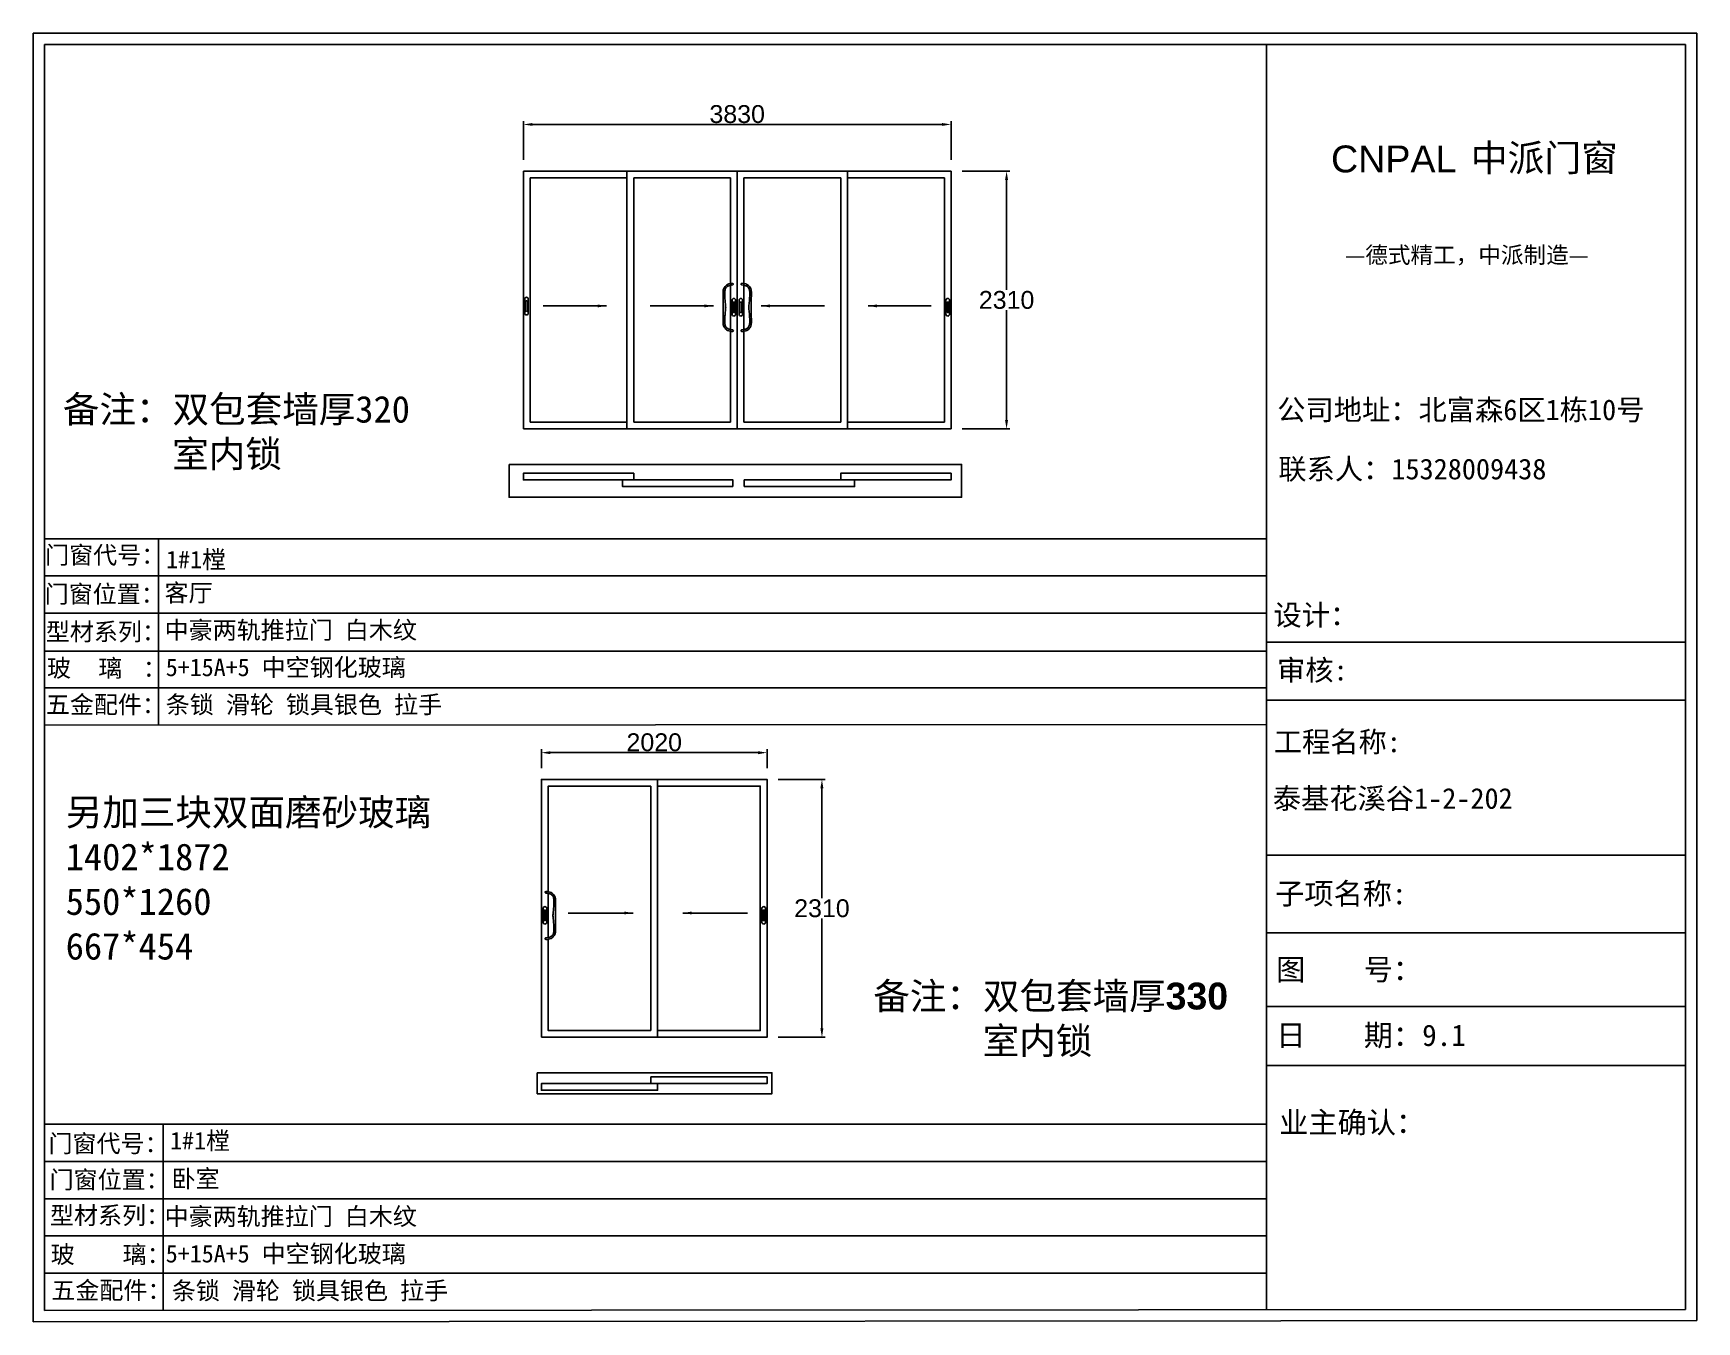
# Model space of a CAD drawing. Header units: inches. Extents: x -138455 to 599497, y -747149 to 13167.
# Drawn here: x 231610 to 246509, y -181789 to -170245 of the extents above; entities that cross this region are included whole.
import ezdxf

# ---------------------------------------------------------------- set-up
doc = ezdxf.new("R2010")
doc.units = ezdxf.units.IN
doc.header["$MEASUREMENT"] = 0
doc.header["$PDMODE"] = 35
doc.header["$PDSIZE"] = -3
doc.layers.add('0 @ 1', color=7, linetype='Continuous')
doc.styles.add('Annotative', font='arialbd.ttf')
doc.styles.add('MtXpl_', font='')
doc.styles.add('MtXpl__1', font='')
doc.styles.get("Standard").update_dxf_attribs({"font": 'arial.ttf'})
doc.styles.get('MtXpl_').set_extended_font_data('SimSun')
doc.styles.get('MtXpl__1').set_extended_font_data('SimSun', bold=True)
doc.dimstyles.get("Standard").update_dxf_attribs({"dimtxt": 80, "dimasz": 70, "dimexe": 40, "dimexo": 80, "dimgap": 0, "dimtad": 1, "dimtih": 1, "dimtoh": 1, "dimdec": 0, "dimzin": 0, "dimdsep": 46, "dimtxsty": 'Standard', "dimcen": 0.09, "dimadec": 0, "dimazin": 0, "dimtfac": 1, "dimtdec": 0, "dimtofl": 0, "dimtmove": 0, "dimatfit": 3, "dimfxl": 0, "dimtolj": 1, "dimtzin": 0, "dimarcsym": 0})

msp = doc.modelspace()

# ---------------------------------------------------------------- texts
msp.add_text('CNPAL', height=241.23).set_placement((243233.8, -171491.9))
for s, height, style, p in [('中派门窗', 241.23, 'MtXpl_', (244486.4, -171482)), ('—德式精工，中派制造—', 148.451, 'MtXpl_', (243360, -172305.1)), ('公司地址：北富森6区1栋10号', 185.564, 'MtXpl_', (242751.9, -173711.3)), ('联系人：15328009438', 185.564, 'MtXpl_', (242762, -174241.7)), ('1#1樘', 157.8, 'MtXpl__1', (232799.2, -175038.4)), ('客厅', 157.8, 'MtXpl__1', (232786.2, -175337)), ('设计：', 185.56, 'MtXpl_', (242718.5, -175549.6)), ('中豪两轨推拉门 白木纹', 157.8, 'MtXpl__1', (232786.2, -175670.8)), ('5+15A+5 中空钢化玻璃 ', 157.8, 'MtXpl__1', (232796.6, -176004.6)), ('审核:', 185.56, 'MtXpl_', (242750.4, -176043.8)), ('条锁 滑轮 锁具银色 拉手 ', 157.8, 'MtXpl__1', (232796.6, -176338.4)), ('工程名称:', 185.56, 'MtXpl_', (242721.2, -176685.8)), ('泰基花溪谷1-2-202', 185.564, 'MtXpl_', (242711.9, -177192.9)), ('子项名称:', 191.75, 'MtXpl_', (242733.9, -178048.7)), ('图    号：', 191.75, 'MtXpl_', (242743, -178728.7)), ('日    期：9.1', 191.75, 'MtXpl_', (242743.7, -179317.8)), ('业主确认：', 191.75, 'MtXpl_', (242769.4, -180098.6)), ('门窗代号：', 157.8, 'MtXpl__1', (231746.1, -180270.9)), ('门窗位置：', 157.8, 'MtXpl__1', (231756.1, -180594.9)), ('型材系列：', 157.8, 'MtXpl__1', (231759.3, -180914.4)), ('中豪两轨推拉门 白木纹', 157.8, 'MtXpl__1', (232786.2, -180923.7)), ('玻    璃：', 157.8, 'MtXpl__1', (231766, -181263.9)), ('5+15A+5 中空钢化玻璃 ', 157.8, 'MtXpl__1', (232796.6, -181257.5)), ('五金配件：', 157.8, 'MtXpl__1', (231771.5, -181585.3))]:
    msp.add_text(s, height=height, dxfattribs=dict(style=style)).set_placement(p)
at = {"insert": (239133.7, -178750.6), "char_height": 240, "width": 3400.162, "attachment_point": 1, "style": 'Annotative'}
msp.add_mtext('{\\fSimSun|b1|i0|c134|p2;备注：双包套墙厚}330\\P{\\fSimSun|b1|i0|c134|p2;      室内锁}', dxfattribs=at)
at = {"char_height": 157.8, "attachment_point": 1, "style": 'MtXpl__1'}
for s, width, insert in [('{\\fSimSun|b1|i0|c134|p2;1#1樘}', 4396.385, (232835.2, -180087.1)), ('卧室', 4396.385, (232848.2, -180427.3)), ('条锁 滑轮 锁具银色 拉手 ', 7563.173, (232850.9, -181431.3))]:
    msp.add_mtext_dynamic_manual_height_columns(s, width=width, gutter_width=903.5, heights=[0], dxfattribs=dict(at, insert=insert))
at = {"layer": '0 @ 1', "style": 'Annotative'}
for s, p in [('门窗代号：', (231715.7, -174998.4)), ('门窗位置：', (231712.3, -175347.6)), ('型材系列：', (231722.2, -175685.3)), ('玻    璃   ：', (231732.4, -176011.3)), ('五金配件：', (231722.5, -176337.7))]:
    msp.add_text(s, height=157.8, dxfattribs=at).set_placement(p)
at = {"layer": '0 @ 1', "char_height": 240, "attachment_point": 1, "style": 'Annotative'}
for s, width, insert in [('{\\fSimSun|b1|i0|c134|p2;备注：双包套墙厚320\\P      室内锁 }', 3653.329, (231875.2, -173493.4)), ('{\\fSimSun|b1|i0|c134|p2;\\P另加三块双面磨砂玻璃\\P1402*1872\\P550*1260\\P667*454}', 3644.384, (231900.4, -176703.3))]:
    msp.add_mtext_dynamic_manual_height_columns(s, width=width, gutter_width=903.5, heights=[0], dxfattribs=dict(at, insert=insert))

# ---------------------------------------------------------------- blocks, each defined once
blk = doc.blocks.new('*D1417')
at = {"color": 0, "lineweight": -2, "transparency": 16777216}
for p, q in [((236000, -171380), (236000, -171032)), ((239830, -171380), (239830, -171032)), ((236080, -171062), (239750, -171062))]:
    blk.add_line(p, q, dxfattribs=at)
at = {"color": 0, "transparency": 16777216}
for points in [[(236080, -171049), (236080, -171075), (236000, -171062)], [(239750, -171049), (239750, -171075), (239830, -171062)]]:
    blk.add_solid(points, dxfattribs=at)
at = {"layer": 'Defpoints', "color": 0, "transparency": 16777216}
for p in [(239830, -171062), (236000, -171480), (239830, -171480)]:
    blk.add_point(p, dxfattribs=at)
at = {"color": 0, "transparency": 16777216, "insert": (237915, -170970), "char_height": 160, "attachment_point": 5}
blk.add_mtext('\\A1;3830', dxfattribs=at)
blk = doc.blocks.new('*D1418')
at = {"color": 0, "lineweight": -2, "transparency": 16777216}
for p, q in [((239930, -171480), (240358, -171480)), ((240328, -171560), (240328, -172543)), ((240328, -173710), (240328, -172726)), ((239930, -173790), (240358, -173790))]:
    blk.add_line(p, q, dxfattribs=at)
at = {"color": 0, "transparency": 16777216}
for points in [[(240314, -171560), (240341, -171560), (240328, -171480)], [(240314, -173710), (240341, -173710), (240328, -173790)]]:
    blk.add_solid(points, dxfattribs=at)
at = {"layer": 'Defpoints', "color": 0, "transparency": 16777216}
for p in [(239830, -171480), (239830, -173790), (240328, -173790)]:
    blk.add_point(p, dxfattribs=at)
at = {"color": 0, "transparency": 16777216, "insert": (240328, -172635), "char_height": 160, "attachment_point": 5}
blk.add_mtext('\\A1;2310', dxfattribs=at)
blk = doc.blocks.new('123z')
at = {"color": 0}
for points in [[(94078.4, 52755), (94078.4, 52755, 0.414214), (94088.4, 52765), (94088.4, 52845, 0.414214), (94078.4, 52855), (94078.4, 52855, 0.414214), (94068.4, 52845), (94068.4, 52765, 0.414214)], [(94078.4, 52775), (94078.4, 52775, 0.414214), (94083.4, 52780), (94083.4, 52830, 0.414214), (94078.4, 52835), (94078.4, 52835, 0.414214), (94073.4, 52830), (94073.4, 52780, 0.414214)]]:
    blk.add_lwpolyline(points, format="xyb", close=True, dxfattribs=at)
blk = doc.blocks.new('123hhh')
for centre, radius, start, end in [((280706.3, -83231.5), 10, 16.4502, 30.1514), ((280724, -83285), 15, 176.7622, 183.2378), ((280706.3, -83338.5), 10, 329.8486, 343.5498)]:
    blk.add_arc(centre, radius, start, end)
for points, knots in [([(280691.5, -83211), (280688.9, -83210.6), (280685.3, -83210.1), (280685, -83215), (280689.9, -83216.5), (280695.6, -83216.9), (280703.8, -83219.4), (280710.5, -83226.2), (280712.5, -83239.1), (280711.7, -83253.6), (280710.7, -83267.6), (280709.5, -83277.4), (280709.2, -83282.1), (280709.1, -83284.2)], [0, 0, 0, 0, 6.082763, 8.582763, 11.318747, 19.461781, 26.725965, 36.438119, 46.233865, 64.642794, 80.276332, 88.205882, 94.390611, 94.390611, 94.390611, 94.390611]), ([(280714.9, -83226.5), (280712.4, -83222.1), (280706.8, -83213.8), (280697, -83212), (280691.5, -83211)], [0.93741, 0.93741, 0.93741, 0.93741, 13.606526, 29.417915, 29.417915, 29.417915, 29.417915]), ([(280715.8, -83228.7), (280716.2, -83230), (280717.4, -83234.2), (280716.8, -83248.6), (280716.7, -83266), (280716.7, -83280.5), (280716.7, -83285)], [1.197256, 1.197256, 1.197256, 1.197256, 5.358743, 14.155697, 44.084834, 57.684594, 57.684594, 57.684594, 57.684594]), ([(280691.5, -83359), (280688.9, -83359.4), (280685.3, -83359.9), (280685, -83355), (280689.9, -83353.5), (280695.6, -83353.1), (280703.8, -83350.6), (280710.5, -83343.8), (280712.5, -83330.9), (280711.7, -83316.4), (280710.7, -83302.4), (280709.5, -83292.6), (280709.2, -83287.9), (280709.1, -83285.8)], [0, 0, 0, 0, 6.082763, 8.582763, 11.318747, 19.461781, 26.725965, 36.438119, 46.233865, 64.642794, 80.276332, 88.205882, 94.390611, 94.390611, 94.390611, 94.390611]), ([(280715.8, -83341.3), (280716.2, -83340), (280717.4, -83335.8), (280716.8, -83321.4), (280716.7, -83304), (280716.7, -83289.5), (280716.7, -83285)], [1.197256, 1.197256, 1.197256, 1.197256, 5.358743, 14.155697, 44.084834, 57.684594, 57.684594, 57.684594, 57.684594]), ([(280714.9, -83343.5), (280712.4, -83347.9), (280706.8, -83356.2), (280697, -83358), (280691.5, -83359)], [0.93741, 0.93741, 0.93741, 0.93741, 13.606526, 29.417915, 29.417915, 29.417915, 29.417915])]:
    blk.add_open_spline(points, degree=3, knots=knots)
blk = doc.blocks.new('*D1419')
at = {"color": 0, "lineweight": -2, "transparency": 16777216}
for p, q in [((236162, -176830), (236162, -176660)), ((236242, -176690), (238102, -176690)), ((238182, -176830), (238182, -176660))]:
    blk.add_line(p, q, dxfattribs=at)
at = {"color": 0, "transparency": 16777216}
for points in [[(236242, -176677), (236242, -176704), (236162, -176690)], [(238102, -176677), (238102, -176704), (238182, -176690)]]:
    blk.add_solid(points, dxfattribs=at)
at = {"layer": 'Defpoints', "color": 0, "transparency": 16777216}
for p in [(238182, -176690), (236162, -176930), (238182, -176930)]:
    blk.add_point(p, dxfattribs=at)
at = {"color": 0, "transparency": 16777216, "insert": (237172, -176598), "char_height": 160, "attachment_point": 5}
blk.add_mtext('\\A1;2020', dxfattribs=at)
blk = doc.blocks.new('*D1420')
at = {"color": 0, "lineweight": -2, "transparency": 16777216}
for p, q in [((238282, -176930), (238704, -176930)), ((238674, -177010), (238674, -177993)), ((238674, -179160), (238674, -178177)), ((238282, -179240), (238704, -179240))]:
    blk.add_line(p, q, dxfattribs=at)
at = {"color": 0, "transparency": 16777216}
for points in [[(238660, -177010), (238687, -177010), (238674, -176930)], [(238660, -179160), (238687, -179160), (238674, -179240)]]:
    blk.add_solid(points, dxfattribs=at)
at = {"layer": 'Defpoints', "color": 0, "transparency": 16777216}
for p in [(238182, -176930), (238182, -179240), (238674, -179240)]:
    blk.add_point(p, dxfattribs=at)
at = {"color": 0, "transparency": 16777216, "insert": (238674, -178085), "char_height": 160, "attachment_point": 5}
blk.add_mtext('\\A1;2310', dxfattribs=at)

# ---------------------------------------------------------------- dimensions: what is measured, and where the dimension line sits
for base, p1, p2, picture, middle in [((239830.3, -171062), (236000.3, -171479.6), (239830.3, -171479.6), '*D1417', (237915.3, -170970.3)), ((238182.1, -176690.2), (236162.1, -176929.9), (238182.1, -176929.9), '*D1419', (237172.1, -176598.5))]:
    dim = msp.add_linear_dim(base=base, p1=p1, p2=p2, dimstyle='Standard', override={"dimtxt": 160, "dimasz": 80, "dimexe": 30, "dimexo": 100, "dimgap": 10})
    dim.commit()
    dim.dimension.update_dxf_attribs({"geometry": picture, "text_midpoint": middle})
for base, p1, p2, picture, middle in [((240327.8, -173789.6), (239830.3, -171479.6), (239830.3, -173789.6), '*D1418', (240327.8, -172634.6)), ((238673.5, -179239.9), (238182.1, -176929.9), (238182.1, -179239.9), '*D1420', (238673.5, -178084.9))]:
    dim = msp.add_linear_dim(base=base, p1=p1, p2=p2, angle=90, dimstyle='Standard', override={"dimtxt": 160, "dimasz": 80, "dimexe": 30, "dimexo": 100, "dimgap": 10})
    dim.commit()
    dim.dimension.update_dxf_attribs({"geometry": picture, "text_midpoint": middle})

# ---------------------------------------------------------------- linework, layer by layer
for p, q in [((231609.9, -181788.5), (231609.9, -170245.1)), ((246509.4, -170245.1), (231609.9, -170245.1)), ((246509.4, -170245.1), (246509.4, -181778)), ((231709.9, -170345.1), (246409.4, -170345.1)), ((231709.9, -181688.5), (231709.9, -170345.1)), ((242655.3, -170345.1), (242655.3, -181678.7)), ((246409.4, -170345.1), (246409.4, -181678.1)), ((239830.3, -171479.6), (236000.3, -171479.6)), ((236000.3, -171479.6), (236000.3, -173789.6)), ((236927.8, -171479.6), (236927.8, -173789.6)), ((237915.3, -171479.6), (237915.3, -173789.6)), ((238902.8, -171479.6), (238902.8, -173789.6)), ((239830.3, -173789.6), (239830.3, -171479.6)), ((236060.3, -171539.6), (236060.3, -173729.6)), ((236927.8, -171539.6), (236060.3, -171539.6)), ((237855.3, -171539.6), (236987.8, -171539.6)), ((236987.8, -171539.6), (236987.8, -173729.6)), ((237855.3, -171539.6), (237855.3, -173729.6)), ((237975.3, -171539.6), (237975.3, -173729.6)), ((238842.8, -171539.6), (237975.3, -171539.6)), ((238842.8, -171539.6), (238842.8, -173729.6)), ((239770.3, -171539.6), (238902.8, -171539.6)), ((239770.3, -173729.6), (239770.3, -171539.6)), ((236000.3, -173789.6), (239830.3, -173789.6)), ((236060.3, -173729.6), (236927.8, -173729.6)), ((236987.8, -173729.6), (237855.3, -173729.6)), ((237975.3, -173729.6), (238842.8, -173729.6)), ((238902.8, -173729.6), (239770.3, -173729.6)), ((231709.6, -174773.4), (242655.3, -174773.4)), ((232732.4, -174773.4), (232732.4, -176442.4)), ((231709.6, -175107.2), (242655.3, -175107.2)), ((231709.6, -175441), (242655.3, -175441)), ((231709.9, -175779.6), (242655.3, -175779.6)), ((242655.3, -175699.7), (246409.4, -175699.7)), ((231709.6, -176108.6), (242655.3, -176108.6)), ((242655.3, -176219.6), (246409.4, -176219.6)), ((231709.9, -176442.9), (242655.3, -176438)), ((237142.1, -176989.9), (237142.1, -179179.9)), ((237202.1, -176929.9), (237202.1, -179239.9)), ((242655.3, -177608.9), (246409.4, -177608.9)), ((242655.3, -178305.8), (246409.4, -178305.8)), ((242655.3, -178964.3), (246409.4, -178964.3)), ((242655.3, -179492.1), (246409.4, -179492.1)), ((231713.3, -180019), (242659, -180019)), ((232773.4, -180019), (232774.6, -181687.7)), ((231713.3, -180352.8), (242659, -180352.8)), ((231713.3, -180686.6), (242659, -180686.6)), ((231713.3, -181020.4), (242659, -181020.4)), ((231713.3, -181354.2), (242659, -181354.2)), ((231709.9, -181688.5), (246409.4, -181678.1)), ((231609.9, -181788.5), (246509.4, -181778))]:
    msp.add_line(p, q)
for points in [[(235871.5, -174108.3), (239924.4, -174108.3), (239924.4, -174402.5), (235871.5, -174402.5)], [(236987.8, -174246.8), (236000.3, -174246.8), (236000.3, -174186.8), (236987.8, -174186.8)], [(237876.1, -174306.8), (236888.6, -174306.8), (236888.6, -174246.8), (237876.1, -174246.8)], [(237978.7, -174306.8), (238966.2, -174306.8), (238966.2, -174246.8), (237978.7, -174246.8)], [(238842.8, -174246.8), (239830.3, -174246.8), (239830.3, -174186.8), (238842.8, -174186.8)], [(236162.1, -179239.9), (238182.1, -179239.9), (238182.1, -176929.9), (236162.1, -176929.9)], [(236124.2, -179558.4), (238225.7, -179558.4), (238225.7, -179746.3), (236124.2, -179746.3)], [(237202.1, -179654.7), (236162.1, -179654.7), (236162.1, -179714.7), (237202.1, -179714.7)], [(238182.1, -179594.7), (237142.1, -179594.7), (237142.1, -179654.7), (238182.1, -179654.7)]]:
    msp.add_lwpolyline(points, close=True)
for points in [[(237142.1, -176989.9), (236222.1, -176989.9), (236222.1, -177935.1)], [(237202.1, -179179.9), (238122.1, -179179.9), (238122.1, -176989.9), (237202.1, -176989.9)], [(236222.1, -177951), (236222.1, -178345.7)], [(236222.1, -178361.5), (236222.1, -179179.9), (237142.1, -179179.9)]]:
    msp.add_lwpolyline(points)

# ---------------------------------------------------------------- block references
for name, p, xscale, yscale, zscale in [('123hhh', (1052509.6, 69016), -2.902285752774178, 2.902285752774178, 2.902285752774178), ('123hhh', (-576679, 69016), 2.902285752774178, 2.902285752774178, 2.902285752774178), ('123z', (89961.4, -255727.3), 1.572335281298116, 1.572335281298116, 1.572335281298116), ('123hhh', (-578433.2, 63568.5), 2.902285752774178, 2.902285752774178, 2.902285752774178)]:
    msp.add_blockref(name, p, dxfattribs=dict(xscale=xscale, yscale=yscale, zscale=zscale))
at = {"xscale": -1.572335281298116, "yscale": 1.572335281298116, "zscale": 1.572335281298116, "rotation": 359.999999999987}
for p in [(383950.9, -255716.5), (385870, -255727.3), (387723.4, -255726.9), (384115.7, -261174.7), (386075.3, -261174.7)]:
    msp.add_blockref('123z', p, dxfattribs=at)

msp.set_redraw_order([(e.dxf.handle, doc.entitydb.next_handle()) for e in msp.query("TEXT MTEXT ATTDEF DIMENSION ARC_DIMENSION")])  # texts and dimensions are drawn at this point

# ---------------------------------------------------------------- leaders
for points in [[(236743.8, -172687.9), (236177.4, -172687.9)], [(237701.4, -172687.9), (237135, -172687.9)], [(238129.2, -172687.9), (238695.6, -172687.9)], [(239086.8, -172687.9), (239653.2, -172687.9)], [(236982.8, -178126.7), (236402, -178126.7)], [(237427.7, -178126.7), (238008.5, -178126.7)]]:
    msp.add_leader(points, dimstyle='Standard', override={"dimtxt": 160, "dimasz": 80, "dimexe": 30, "dimexo": 100, "dimgap": 10, "dimtad": 0})

doc.saveas('drawing.dxf')
